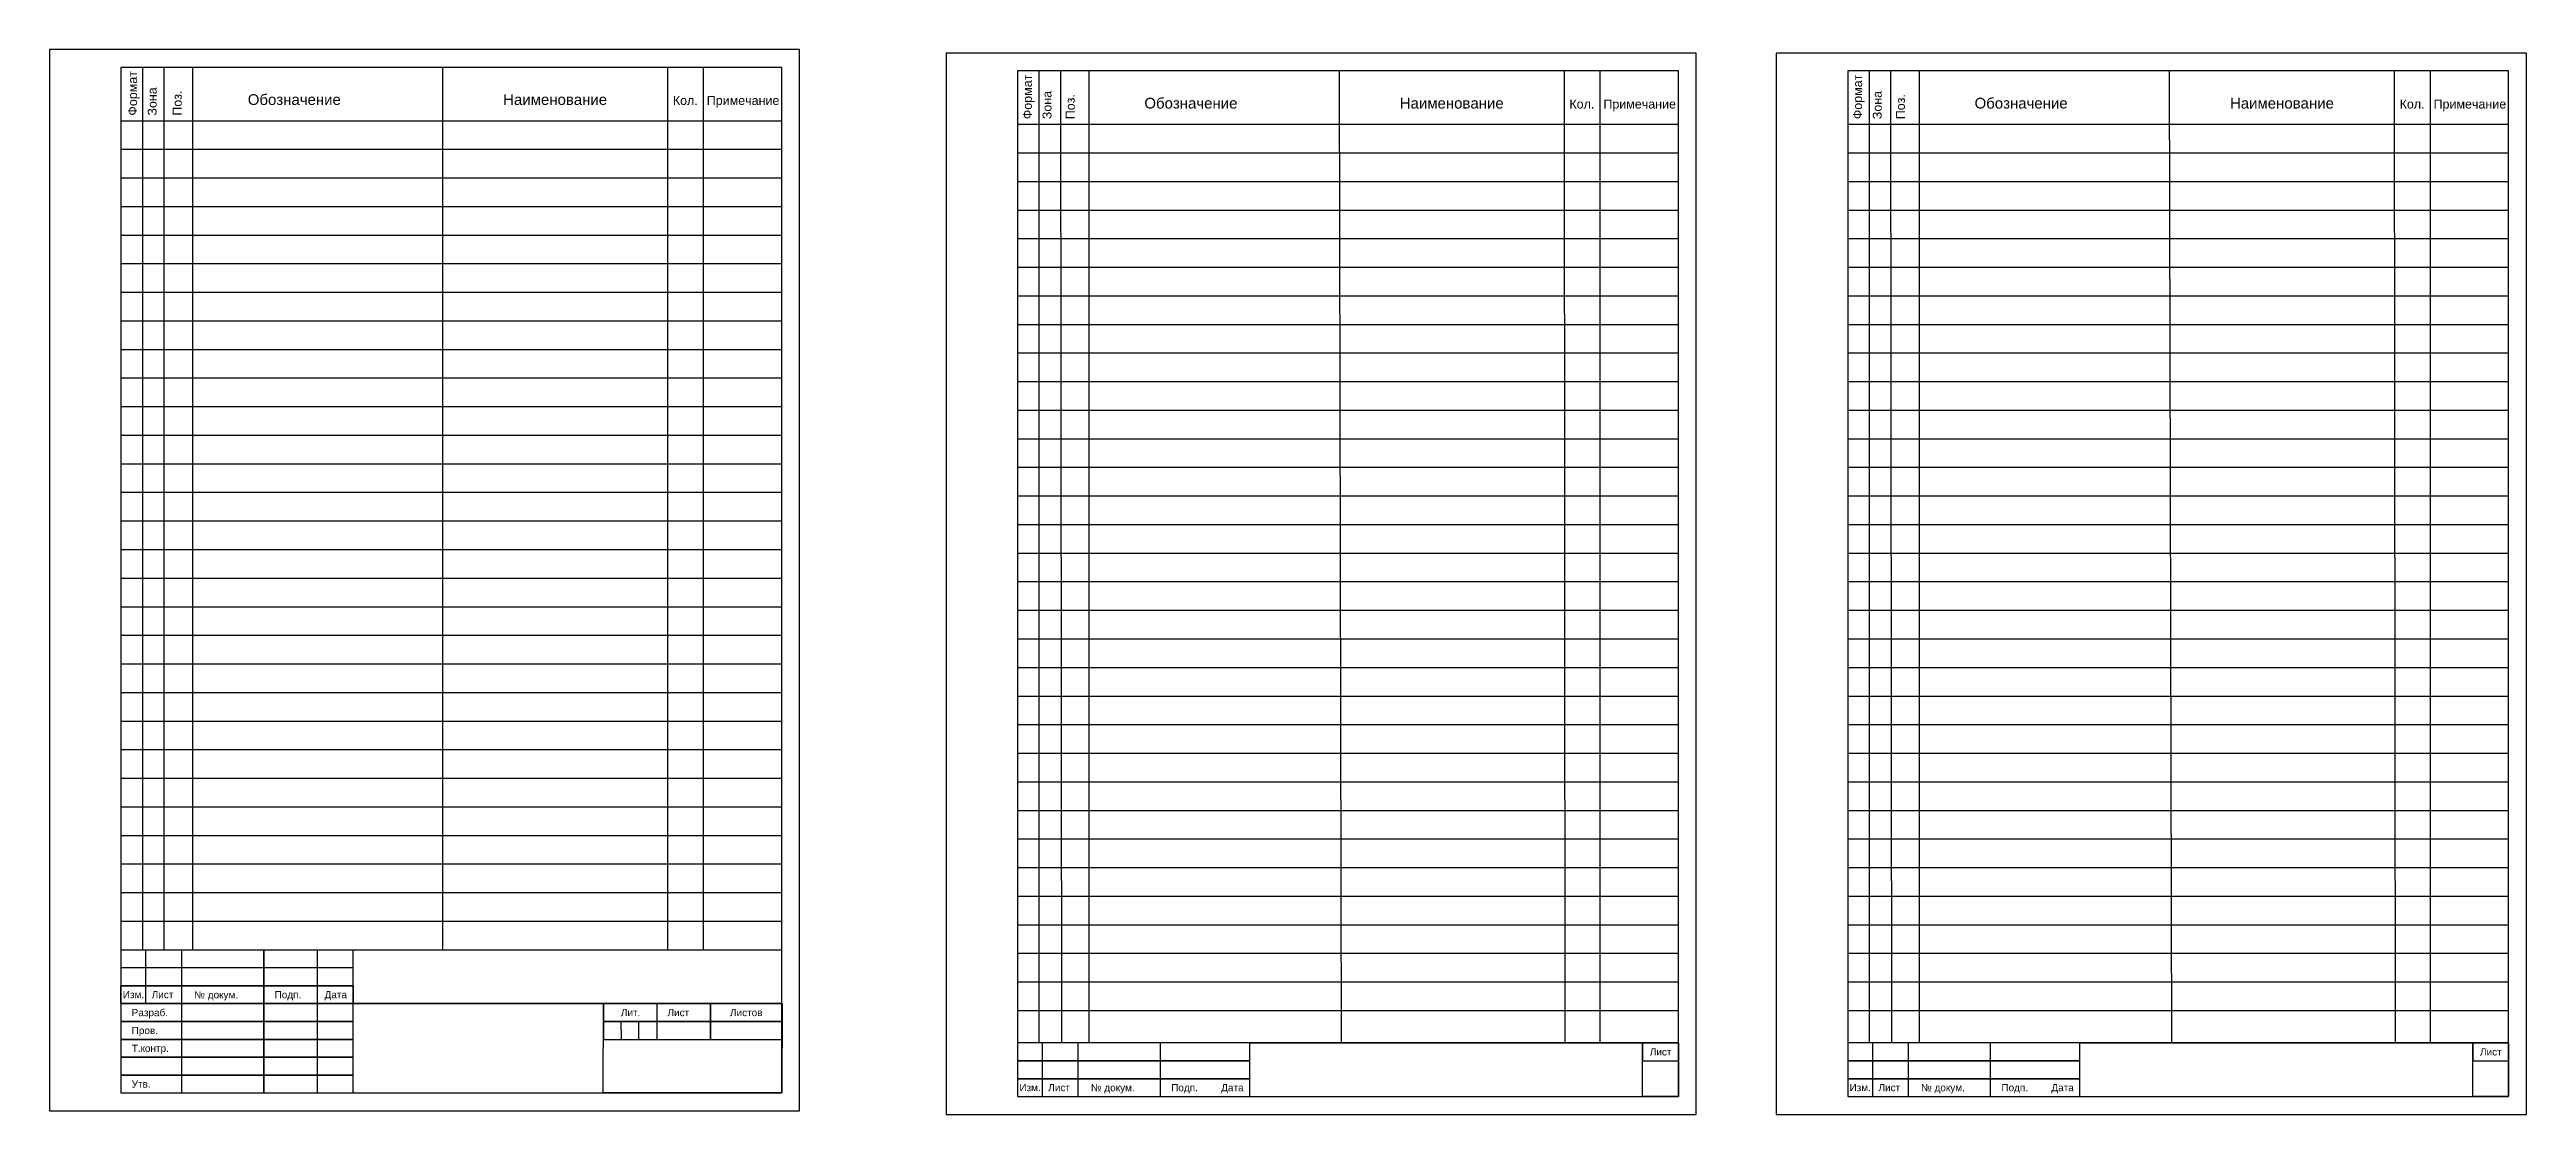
# Model space of a CAD drawing. Header units: millimetres. Extents: x 2144 to 8705, y -937 to 1906.
# Drawn here: x 2198 to 2891, y -937 to -639 of the extents above; entities that cross this region are included whole.
import ezdxf

# ---------------------------------------------------------------- set-up
doc = ezdxf.new("R2010")
doc.units = ezdxf.units.MM
doc.layers.add('Оформление', color=7, linetype='Continuous', lineweight=30)
doc.styles.get("Standard").update_dxf_attribs({"font": 'arial.ttf'})

msp = doc.modelspace()

# ---------------------------------------------------------------- texts
at = {"layer": 'Оформление'}
for s, p in [('Формат', (2222.34, -657.53)), ('Зона', (2227.84, -657.53)), ('Поз.', (2234.84, -657.53)), ('Формат', (2472.84, -658.53)), ('Зона', (2478.34, -658.53)), ('Формат', (2705.26, -658.53)), ('Зона', (2710.76, -658.53)), ('Поз.', (2484.84, -658.53)), ('Поз.', (2717.26, -658.53))]:
    msp.add_text(s, height=2.5, rotation=90, dxfattribs=at).set_placement(p)
for s, height, p in [('Обозначение', 3, (2253.34, -654.53)), ('Наименование', 3, (2324.84, -654.53)), ('Кол.', 2.5, (2372.34, -654.53)), ('Примечание', 2.5, (2381.84, -654.53)), ('Обозначение', 3, (2504.34, -655.53)), ('Наименование', 3, (2575.84, -655.53)), ('Кол.', 2.5, (2623.34, -655.53)), ('Примечание', 2.5, (2632.84, -655.53)), ('Обозначение', 3, (2736.76, -655.53)), ('Наименование', 3, (2808.26, -655.53)), ('Кол.', 2.5, (2855.76, -655.53)), ('Примечание', 2.5, (2865.26, -655.53)), ('Изм.', 2, (2218.35, -904.51)), ('Разраб.', 2, (2220.84, -909.53)), ('Лист', 2, (2226.44, -904.52)), ('№ докум.', 2, (2238.37, -904.54)), ('Подп.', 2, (2260.84, -904.53)), ('Дата', 2, (2274.84, -904.53)), ('Лит.', 2, (2357.8, -909.53)), ('Лист', 2, (2370.84, -909.53)), ('Листов', 2, (2388.34, -909.53)), ('Пров.', 2, (2220.84, -914.53)), ('Т.контр.', 2, (2220.84, -919.53)), ('Лист', 2, (2645.84, -920.53)), ('Лист', 2, (2878.26, -920.53)), ('Утв.', 2, (2220.84, -929.53)), ('Изм.', 2, (2469.35, -930.51)), ('Лист', 2, (2477.44, -930.52)), ('№ докум.', 2, (2489.37, -930.54)), ('Подп.', 2, (2511.84, -930.53)), ('Дата', 2, (2525.84, -930.53)), ('Изм.', 2, (2701.76, -930.51)), ('Лист', 2, (2709.86, -930.52)), ('№ докум.', 2, (2721.78, -930.54)), ('Подп.', 2, (2744.26, -930.53)), ('Дата', 2, (2758.26, -930.53))]:
    msp.add_text(s, height=height, dxfattribs=at).set_placement(p)

# ---------------------------------------------------------------- linework, layer by layer
at = {"layer": 'Оформление'}
for p, q in [((2402.84, -644.03), (2217.84, -644.03)), ((2217.84, -644.03), (2217.84, -931.03)), ((2223.84, -644.03), (2223.84, -891.03)), ((2229.84, -644.03), (2229.84, -891.03)), ((2237.84, -644.03), (2237.84, -891.03)), ((2307.84, -644.03), (2307.84, -891.03)), ((2370.84, -644.03), (2370.84, -891.03)), ((2380.84, -644.03), (2380.84, -891.03)), ((2402.84, -931.03), (2402.84, -644.03)), ((2653.84, -645.03), (2468.84, -645.03)), ((2468.84, -645.03), (2468.84, -932.03)), ((2653.84, -645.03), (2468.84, -645.03)), ((2468.84, -645.03), (2468.84, -932.03)), ((2474.84, -645.03), (2474.84, -917.03)), ((2480.84, -645.03), (2481.12, -917.03)), ((2488.84, -645.03), (2488.84, -917.03)), ((2558.84, -645.03), (2559.47, -917.03)), ((2621.84, -645.03), (2622.07, -917.03)), ((2631.84, -645.03), (2631.85, -917.03)), ((2653.84, -932.03), (2653.84, -645.03)), ((2653.84, -932.03), (2653.84, -645.03)), ((2886.26, -645.03), (2701.26, -645.03)), ((2701.26, -645.03), (2701.26, -932.03)), ((2886.26, -645.03), (2701.26, -645.03)), ((2701.26, -645.03), (2701.26, -932.03)), ((2707.26, -645.03), (2707.26, -917.03)), ((2713.26, -645.03), (2713.54, -917.03)), ((2721.26, -645.03), (2721.26, -917.03)), ((2791.26, -645.03), (2791.88, -917.03)), ((2854.26, -645.03), (2854.49, -917.03)), ((2864.26, -645.03), (2864.26, -917.03)), ((2886.26, -932.03), (2886.26, -645.03)), ((2886.26, -932.03), (2886.26, -645.03)), ((2402.84, -659.03), (2217.84, -659.03)), ((2653.84, -660.03), (2468.84, -660.03)), ((2886.26, -660.03), (2701.26, -660.03)), ((2402.84, -667.03), (2217.84, -667.03)), ((2653.84, -668.03), (2468.84, -668.03)), ((2886.26, -668.03), (2701.26, -668.03)), ((2402.84, -675.03), (2217.84, -675.03)), ((2653.84, -676.03), (2468.84, -676.03)), ((2886.26, -676.03), (2701.26, -676.03)), ((2402.84, -683.03), (2217.84, -683.03)), ((2653.84, -684.03), (2468.84, -684.03)), ((2886.26, -684.03), (2701.26, -684.03)), ((2402.84, -691.03), (2217.84, -691.03)), ((2402.84, -691.03), (2217.84, -691.03)), ((2653.84, -692.03), (2468.84, -692.03)), ((2653.84, -692.03), (2468.84, -692.03)), ((2886.26, -692.03), (2701.26, -692.03)), ((2886.26, -692.03), (2701.26, -692.03)), ((2402.84, -699.03), (2217.84, -699.03)), ((2653.84, -700.03), (2468.84, -700.03)), ((2886.26, -700.03), (2701.26, -700.03)), ((2402.84, -707.03), (2217.84, -707.03)), ((2653.84, -708.03), (2468.84, -708.03)), ((2886.26, -708.03), (2701.26, -708.03)), ((2402.84, -715.03), (2217.84, -715.03)), ((2653.84, -716.03), (2468.84, -716.03)), ((2886.26, -716.03), (2701.26, -716.03)), ((2402.84, -723.03), (2217.84, -723.03)), ((2653.84, -724.03), (2468.84, -724.03)), ((2886.26, -724.03), (2701.26, -724.03)), ((2402.84, -731.03), (2217.84, -731.03)), ((2402.84, -731.03), (2217.84, -731.03)), ((2653.84, -732.03), (2468.84, -732.03)), ((2653.84, -732.03), (2468.84, -732.03)), ((2886.26, -732.03), (2701.26, -732.03)), ((2886.26, -732.03), (2701.26, -732.03)), ((2402.84, -739.03), (2217.84, -739.03)), ((2653.84, -740.03), (2468.84, -740.03)), ((2886.26, -740.03), (2701.26, -740.03)), ((2402.84, -747.03), (2217.84, -747.03)), ((2653.84, -748.03), (2468.84, -748.03)), ((2886.26, -748.03), (2701.26, -748.03)), ((2402.84, -755.03), (2217.84, -755.03)), ((2653.84, -756.03), (2468.84, -756.03)), ((2886.26, -756.03), (2701.26, -756.03)), ((2402.84, -763.03), (2217.84, -763.03)), ((2402.84, -763.03), (2217.84, -763.03)), ((2653.84, -764.03), (2468.84, -764.03)), ((2653.84, -764.03), (2468.84, -764.03)), ((2886.26, -764.03), (2701.26, -764.03)), ((2886.26, -764.03), (2701.26, -764.03)), ((2402.84, -771.03), (2217.84, -771.03)), ((2653.84, -772.03), (2468.84, -772.03)), ((2886.26, -772.03), (2701.26, -772.03)), ((2402.84, -779.03), (2217.84, -779.03)), ((2653.84, -780.03), (2468.84, -780.03)), ((2886.26, -780.03), (2701.26, -780.03)), ((2402.84, -787.03), (2217.84, -787.03)), ((2653.84, -788.03), (2468.84, -788.03)), ((2886.26, -788.03), (2701.26, -788.03)), ((2402.84, -795.03), (2217.84, -795.03)), ((2653.84, -796.03), (2468.84, -796.03)), ((2886.26, -796.03), (2701.26, -796.03)), ((2402.84, -803.03), (2217.84, -803.03)), ((2402.84, -803.03), (2217.84, -803.03)), ((2653.84, -804.03), (2468.84, -804.03)), ((2653.84, -804.03), (2468.84, -804.03)), ((2886.26, -804.03), (2701.26, -804.03)), ((2886.26, -804.03), (2701.26, -804.03)), ((2402.84, -811.03), (2217.84, -811.03)), ((2653.84, -812.03), (2468.84, -812.03)), ((2886.26, -812.03), (2701.26, -812.03)), ((2402.84, -819.03), (2217.84, -819.03)), ((2653.84, -820.03), (2468.84, -820.03)), ((2886.26, -820.03), (2701.26, -820.03)), ((2402.84, -827.03), (2217.84, -827.03)), ((2653.84, -828.03), (2468.84, -828.03)), ((2886.26, -828.03), (2701.26, -828.03)), ((2402.84, -835.03), (2217.84, -835.03)), ((2402.84, -835.03), (2217.84, -835.03)), ((2653.84, -836.03), (2468.84, -836.03)), ((2653.84, -836.03), (2468.84, -836.03)), ((2886.26, -836.03), (2701.26, -836.03)), ((2886.26, -836.03), (2701.26, -836.03)), ((2402.84, -843.03), (2217.84, -843.03)), ((2653.84, -844.03), (2468.84, -844.03)), ((2886.26, -844.03), (2701.26, -844.03)), ((2402.84, -851.03), (2217.84, -851.03)), ((2653.84, -852.03), (2468.84, -852.03)), ((2886.26, -852.03), (2701.26, -852.03)), ((2402.84, -859.03), (2217.84, -859.03)), ((2653.84, -860.03), (2468.84, -860.03)), ((2886.26, -860.03), (2701.26, -860.03)), ((2402.84, -867.03), (2217.84, -867.03)), ((2653.84, -868.03), (2468.84, -868.03)), ((2886.26, -868.03), (2701.26, -868.03)), ((2402.84, -875.03), (2217.84, -875.03)), ((2653.84, -876.03), (2468.84, -876.03)), ((2886.26, -876.03), (2701.26, -876.03)), ((2402.84, -883.03), (2217.84, -883.03)), ((2653.84, -884.03), (2468.84, -884.03)), ((2886.26, -884.03), (2701.26, -884.03)), ((2653.84, -892.03), (2468.84, -892.03)), ((2468.84, -892.03), (2468.84, -932.03)), ((2653.84, -932.03), (2653.84, -892.03)), ((2886.26, -892.03), (2701.26, -892.03)), ((2701.26, -892.03), (2701.26, -932.03)), ((2886.26, -932.03), (2886.26, -892.03)), ((2653.84, -900.03), (2468.84, -900.03)), ((2886.26, -900.03), (2701.26, -900.03)), ((2653.84, -908.03), (2468.84, -908.03)), ((2886.26, -908.03), (2701.26, -908.03)), ((2217.84, -931.03), (2402.84, -931.03)), ((2468.84, -932.03), (2653.84, -932.03)), ((2468.84, -932.03), (2653.84, -932.03)), ((2468.84, -932.03), (2653.84, -932.03)), ((2701.26, -932.03), (2886.26, -932.03)), ((2701.26, -932.03), (2886.26, -932.03)), ((2701.26, -932.03), (2886.26, -932.03))]:
    msp.add_line(p, q, dxfattribs=at)
at = {"layer": 'Оформление', "lineweight": 35}
for p, q in [((2282.84, -906.03), (2402.84, -906.03)), ((2533.84, -917.03), (2653.84, -917.03)), ((2766.26, -917.03), (2886.26, -917.03))]:
    msp.add_line(p, q, dxfattribs=at)
at = {"layer": 'Оформление'}
for points in [[(2407.84, -936.03), (2407.84, -639.03), (2197.84, -639.03), (2197.84, -936.03)], [(2658.84, -937.03), (2658.84, -640.03), (2448.84, -640.03), (2448.84, -937.03)], [(2891.26, -937.03), (2891.26, -640.03), (2681.26, -640.03), (2681.26, -937.03)], [(2217.84, -931.03), (2402.84, -931.03), (2402.84, -891.03), (2217.84, -891.03)], [(2217.84, -931.03), (2282.84, -931.03), (2282.84, -891.03), (2217.84, -891.03)], [(2217.84, -906.03), (2224.84, -906.03), (2224.84, -891.03), (2217.84, -891.03)], [(2217.84, -931.03), (2234.84, -931.03), (2234.84, -891.03), (2217.84, -891.03)], [(2217.84, -931.03), (2257.84, -931.03), (2257.84, -891.03), (2217.84, -891.03)], [(2257.84, -931.03), (2272.84, -931.03), (2272.84, -891.03), (2257.84, -891.03)], [(2217.84, -901.03), (2282.84, -901.03), (2282.84, -896.03), (2217.84, -896.03)], [(2217.84, -911.03), (2282.84, -911.03), (2282.84, -906.03), (2217.84, -906.03)], [(2402.84, -931.03), (2352.85, -931.03), (2352.91, -906.03), (2402.9, -906.03)], [(2352.91, -911.03), (2402.91, -911.03), (2402.91, -906.03), (2352.91, -906.03)], [(2382.84, -906.03), (2367.84, -906.03), (2367.84, -916.03), (2382.84, -916.03)], [(2402.84, -906.03), (2382.84, -906.03), (2382.84, -916.03), (2402.84, -916.03)], [(2217.84, -916.03), (2282.84, -916.03), (2282.84, -911.03), (2217.84, -911.03)], [(2352.91, -916.03), (2402.91, -916.03), (2402.91, -911.03), (2352.91, -911.03)], [(2362.8, -911.03), (2357.8, -911.03), (2357.84, -916.03), (2362.84, -916.03)], [(2217.84, -921.03), (2282.84, -921.03), (2282.84, -916.03), (2217.84, -916.03)], [(2217.84, -926.03), (2282.84, -926.03), (2282.84, -921.03), (2217.84, -921.03)], [(2468.84, -932.03), (2485.84, -932.03), (2485.82, -917.03), (2468.82, -917.03)], [(2468.84, -922.03), (2533.84, -922.03), (2533.84, -917.03), (2468.84, -917.03)], [(2468.84, -932.03), (2475.84, -932.03), (2475.84, -917.03), (2468.84, -917.03)], [(2468.84, -932.03), (2508.84, -932.03), (2508.84, -917.03), (2468.84, -917.03)], [(2468.84, -927.03), (2533.84, -927.03), (2533.84, -922.03), (2468.84, -922.03)], [(2653.84, -932.03), (2643.84, -932.03), (2643.84, -917.03), (2653.84, -917.03)], [(2653.84, -917.03), (2643.84, -917.03), (2643.84, -922.03), (2653.84, -922.03)], [(2701.26, -932.03), (2718.26, -932.03), (2718.24, -917.03), (2701.24, -917.03)], [(2701.26, -922.03), (2766.26, -922.03), (2766.26, -917.03), (2701.26, -917.03)], [(2701.26, -932.03), (2708.26, -932.03), (2708.26, -917.03), (2701.26, -917.03)], [(2701.26, -932.03), (2741.26, -932.03), (2741.26, -917.03), (2701.26, -917.03)], [(2701.26, -927.03), (2766.26, -927.03), (2766.26, -922.03), (2701.26, -922.03)], [(2886.26, -932.03), (2876.26, -932.03), (2876.26, -917.03), (2886.26, -917.03)], [(2886.26, -917.03), (2876.26, -917.03), (2876.26, -922.03), (2886.26, -922.03)], [(2217.84, -931.03), (2282.84, -931.03), (2282.84, -926.03), (2217.84, -926.03)], [(2468.84, -932.03), (2533.84, -932.03), (2533.84, -927.03), (2468.84, -927.03)], [(2701.26, -932.03), (2766.26, -932.03), (2766.26, -927.03), (2701.26, -927.03)]]:
    msp.add_lwpolyline(points, close=True, dxfattribs=at)
at = {"layer": 'Оформление', "lineweight": 35}
msp.add_lwpolyline([(2217.84, -906.03), (2282.84, -906.03), (2282.84, -901.03), (2217.84, -901.03)], close=True, dxfattribs=at)

msp.set_redraw_order([(e.dxf.handle, doc.entitydb.next_handle()) for e in msp.query("TEXT MTEXT ATTDEF DIMENSION ARC_DIMENSION")])  # texts and dimensions are drawn at this point

doc.saveas('drawing.dxf')
